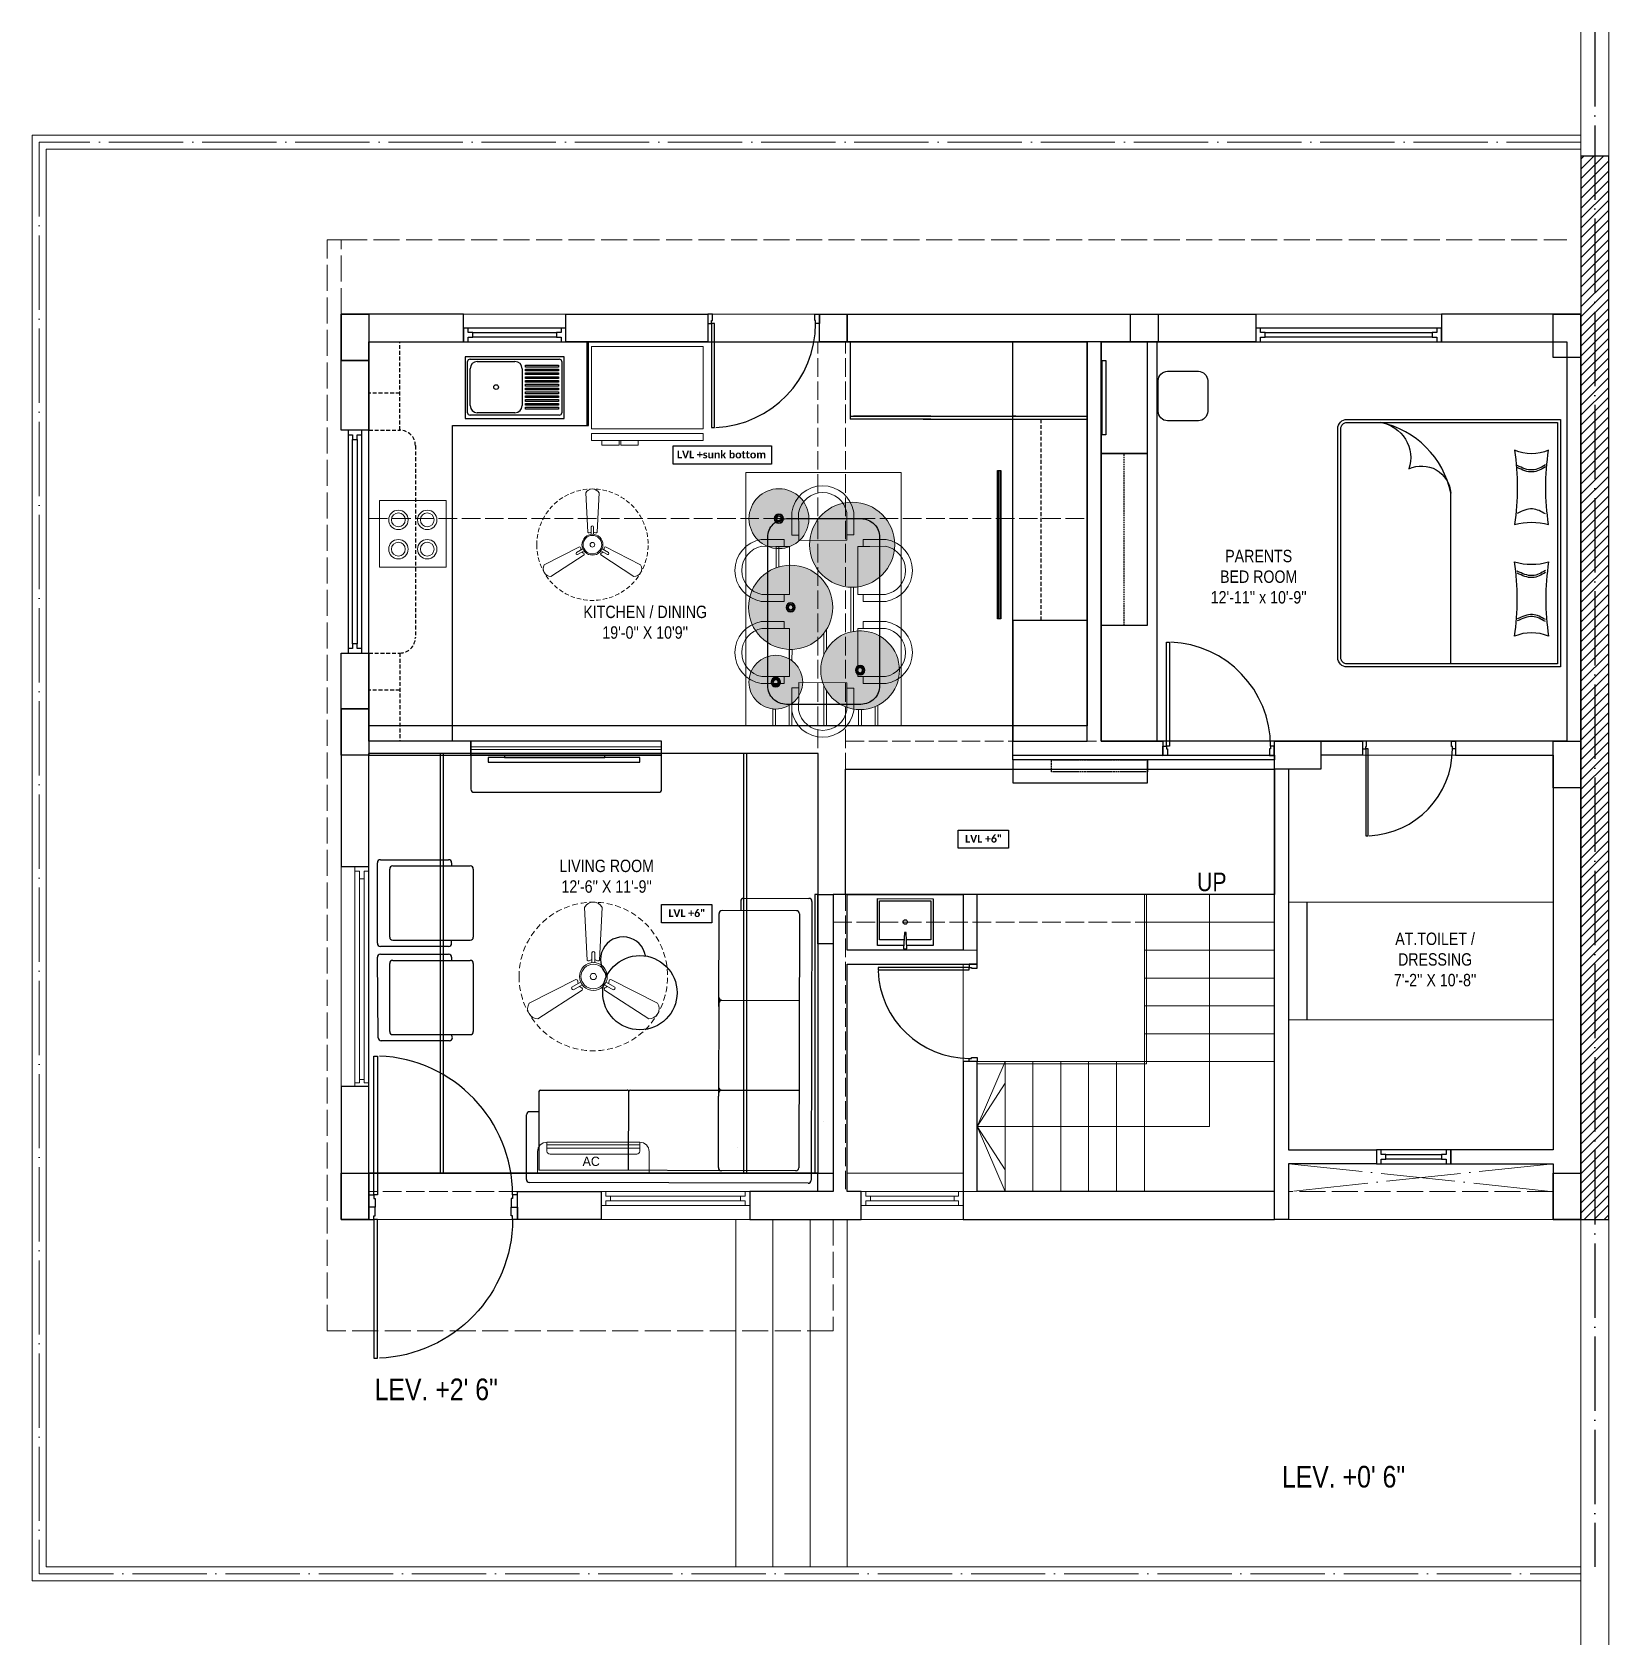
# Model space of a CAD drawing. Header units: millimetres. Extents: x 35877 to 3066687, y -650199 to -40525.
# Drawn here: x 145447 to 145956, y -180162 to -179641 of the extents above; entities that cross this region are included whole.
import ezdxf

# ---------------------------------------------------------------- set-up
doc = ezdxf.new("R2010")
doc.units = ezdxf.units.MM
doc.header["$MEASUREMENT"] = 0
for name, pattern in [('ACAD_ISO02W100', [15, 12, -3]), ('ACAD_ISO04W100', [30, 24, -3, 0, -3]), ('DASHED', [0.75, 0.5, -0.25]), ('DASHED2', [0.375, 0.25, -0.125]), ('HIDDEN', [0.375, 0.25, -0.125])]:
    doc.linetypes.add(name, pattern=pattern)
for name, color, linetype in [('AR DOOR', 40, 'Continuous'), ('AR ELE-5', 134, 'Continuous'), ('AR HATCH-7', 7, 'Continuous'), ('GROUND FLOOR  ( Text )', 251, 'Continuous'), ('Labels and Texts', 8, 'Continuous'), ('str coll', 6, 'Continuous')]:
    doc.layers.add(name, color=color, linetype=linetype)
for name, color, linetype, lineweight in [('CENTERLINE ( COLUMN ) ~ DIM', 7, 'Continuous', 9), ('COLUMN', 1, 'Continuous', 30), ('dim05', 1, 'Continuous', 13), ('Dimensions', 10, 'Continuous', 0), ('el', 7, 'Continuous', 20), ('Electrical', 84, 'Continuous', 30), ('FALSE CEILING', 6, 'Continuous', 30), ('FIRST FLOOR ( TEXT )', 7, 'Continuous', 9), ('FUR', 250, 'Continuous', 0), ('FURNITURE', 32, 'Continuous', 9), ('furniture dimensions', 1, 'DASHED', 0), ('GROUND FLOOR', 7, 'Continuous', 9), ('GROUND FLOOR  ( HATCH )', 251, 'Continuous', 9), ('GROUND FLOOR  ( PLINE )', 251, 'Continuous', 30), ('GROUND FLOOR ( DW_RAIL )', 7, 'Continuous', 9), ('GROUND FLOOR ( STAIR )', 251, 'Continuous', 9), ('Labelling', 1, 'Continuous', 25), ('NAME PLATE', 7, 'Continuous', 25), ('Text', 7, 'Continuous', 15), ('X_PLOT', 1, 'Continuous', 9), ('XX~SLAB ( BEAM )~ ( DIM )', 7, 'Continuous', 9)]:
    doc.layers.add(name, color=color, linetype=linetype, lineweight=lineweight)
doc.layers.add('XX~SLAB ( PLINE )', color=251, linetype='Continuous', plot=False)
doc.styles.add('century g', font='GOTHIC.TTF')
doc.styles.add("Cn_BT_0'-0", font='swissc.ttf')
doc.styles.add('KATHA', font='swissc.ttf')
doc.styles.add('TEXT', font='eurr____.ttf')

msp = doc.modelspace()

# ---------------------------------------------------------------- texts
at = {"layer": 'FIRST FLOOR ( TEXT )', "transparency": 33554687, "char_height": 4, "attachment_point": 5, "style": 'KATHA'}
for s, insert in [("PARENTS \\PBED ROOM\\P12'-11'' x 10'-9''", (145842.715, -179817.276, -0.005)), ("KITCHEN / DINING\\P19'-0'' X 10'9''", (145644.54, -179831.983, -0.005)), ("LIVING ROOM\\P12'-6'' X 11'-9''", (145632.091, -179914.043, -0.005)), ("AT.TOILET /\\PDRESSING\\P7'-2'' X 10'-8''", (145899.698, -179940.936, -0.005))]:
    msp.add_mtext(s, dxfattribs=dict(at, insert=insert))
at = {"layer": 'GROUND FLOOR  ( Text )', "transparency": 33554687, "insert": (145827.58, -179915.895, -0.005), "char_height": 6, "attachment_point": 5, "style": "Cn_BT_0'-0"}
msp.add_mtext('UP', dxfattribs=at)
at = {"layer": 'GROUND FLOOR  ( Text )', "color": 1, "transparency": 33554687, "char_height": 7, "attachment_point": 5, "style": "Cn_BT_0'-0"}
for s, insert in [('LEV. +2\' 6"', (145577.035, -180079.852, -0.005)), ('LEV. +0\' 6"', (145870.122, -180108.06, -0.005))]:
    msp.add_mtext(s, dxfattribs=dict(at, insert=insert))
at = {"layer": 'NAME PLATE', "color": 251, "true_color": 0x636466, "transparency": 33554687, "char_height": 2.5, "attachment_point": 5, "style": 'century g'}
for s, insert in [('{\\fCalibri|b1|i0|c0|p34;\\C256;\\c0;LVL +sunk bottom}', (145669.188, -179777.809)), ('{\\fCalibri|b1|i0|c0|p34;\\C256;\\c0;LVL +6"}', (145753.865, -179901.92)), ('{\\fCalibri|b1|i0|c0|p34;\\C256;\\c0;LVL +6"}', (145658.004, -179925.98))]:
    msp.add_mtext_dynamic_manual_height_columns(s, width=51.71911, gutter_width=1, heights=[0], dxfattribs=dict(at, insert=insert))

# ---------------------------------------------------------------- blocks, each defined once
blk = doc.blocks.new('*U116')
for points in [[(-40, 0), (0, 0), (0, 30), (10, 30), (10, 100), (-40, 100)], [(0, 0), (0, -1120), (30, -1120), (30, 0)], [(1160, 0), (1120, 0), (1120, 30), (1110, 30), (1110, 100), (1160, 100)]]:
    blk.add_lwpolyline(points, close=True)
at = {"layer": 'AR ELE-5', "linetype": 'ByBlock', "ltscale": 15}
blk.add_arc((-2, 1), 1122, 272.373, 359.9653, dxfattribs=at)
blk = doc.blocks.new('*U18')
for points in [[(0, 0), (0, 1120), (-30, 1120), (-30, 0)], [(40, 0), (0, 0), (0, -30), (-10, -30), (-10, -100), (40, -100)], [(-1160, 0), (-1120, 0), (-1120, -30), (-1110, -30), (-1110, -100), (-1160, -100)]]:
    blk.add_lwpolyline(points, close=True)
at = {"layer": 'AR ELE-5', "linetype": 'ByBlock', "ltscale": 15}
blk.add_arc((2, -1), 1122, 92.373, 179.9653, dxfattribs=at)
blk = doc.blocks.new('*U20')
for points in [[(0, 0), (0, 1120), (30, 1120), (30, 0)], [(-40, 0), (0, 0), (0, -30), (10, -30), (10, -100), (-40, -100)], [(1160, 0), (1120, 0), (1120, -30), (1110, -30), (1110, -100), (1160, -100)]]:
    blk.add_lwpolyline(points, close=True)
at = {"layer": 'AR ELE-5', "linetype": 'ByBlock', "ltscale": 15}
blk.add_arc((-2, -1), 1122, 0.0347, 87.627, dxfattribs=at)
blk = doc.blocks.new('*U25')
for points in [[(-40, 0), (0, 0), (0, 30), (10, 30), (10, 100), (-40, 100)], [(0, 0), (0, -1120), (30, -1120), (30, 0)], [(1160, 0), (1120, 0), (1120, 30), (1110, 30), (1110, 100), (1160, 100)]]:
    blk.add_lwpolyline(points, close=True)
at = {"layer": 'AR ELE-5', "linetype": 'ByBlock', "ltscale": 15}
blk.add_arc((-2, 1), 1122, 272.373, 359.9653, dxfattribs=at)
blk = doc.blocks.new('sf sfs')
at = {"layer": 'FURNITURE', "color": 9, "true_color": 0xc7c8ca, "transparency": 33554687}
blk.add_line((3348685.97, -514612.12), (3348664.42, -514612.12), dxfattribs=at)
blk.add_lwpolyline([(3348664.42, -514612.12), (3348664.42, -514590.57), (3348685.97, -514590.57), (3348685.97, -514612.12)], dxfattribs=at)
for centre, radius in [((3348670.49, -514596.83), 3.14), ((3348670.49, -514596.83), 2.24), ((3348679.82, -514596.83), 3.14), ((3348679.82, -514596.83), 2.24), ((3348670.49, -514606.3), 3.14), ((3348679.82, -514606.3), 3.14), ((3348670.49, -514606.3), 2.24), ((3348679.82, -514606.3), 2.24)]:
    blk.add_circle(centre, radius, dxfattribs=at)
blk = doc.blocks.new('SED S')
at = {"layer": 'FURNITURE', "color": 9, "true_color": 0xc7c8ca, "transparency": 33554687, "elevation": -0.07, "flags": 128}
for points in [[(3340639.61, -514630.85), (3340639.61, -514629.27), (3340645.24, -514629.27), (3340645.24, -514630.85)], [(3340645.71, -514630.85), (3340645.71, -514629.27), (3340651.34, -514629.27), (3340651.34, -514630.85)]]:
    blk.add_lwpolyline(points, dxfattribs=at)
at = {"layer": 'FURNITURE', "color": 9, "true_color": 0xc7c8ca, "transparency": 33554687, "elevation": -0.07}
for points in [[(3340618.66, -514630.85), (3340618.66, -514633.06), (3340654.66, -514633.06), (3340654.66, -514630.85)], [(3340618.66, -514634.61), (3340618.66, -514661.17), (3340654.66, -514661.17), (3340654.66, -514634.61)]]:
    blk.add_lwpolyline(points, close=True, dxfattribs=at)
blk = doc.blocks.new('SD DSD')
at = {"layer": 'FURNITURE', "color": 9, "true_color": 0xc7c8ca, "transparency": 33554687}
for p, q in [((3348486.7, -514623.32), (3348486.68, -514619.42)), ((3348486.7, -514623.32), (3348502.25, -514623.25)), ((3348502.23, -514619.34), (3348502.25, -514623.25)), ((3348483.69, -514625.26), (3348479.79, -514625.25)), ((3348483.69, -514625.26), (3348483.66, -514640.81)), ((3348505.76, -514625.26), (3348509.66, -514625.25)), ((3348505.76, -514625.26), (3348505.79, -514640.81)), ((3348479.75, -514640.8), (3348483.66, -514640.81)), ((3348509.7, -514640.8), (3348505.79, -514640.81)), ((3348479.75, -514651.77), (3348483.66, -514651.76)), ((3348483.69, -514667.31), (3348483.66, -514651.76)), ((3348505.76, -514667.31), (3348505.79, -514651.76)), ((3348509.7, -514651.77), (3348505.79, -514651.76)), ((3348483.69, -514667.31), (3348479.79, -514667.32)), ((3348486.7, -514669.25), (3348486.68, -514673.16)), ((3348486.7, -514669.25), (3348502.25, -514669.32)), ((3348502.23, -514673.23), (3348502.25, -514669.32)), ((3348505.76, -514667.31), (3348509.66, -514667.32))]:
    blk.add_line(p, q, dxfattribs=at)
at = {"layer": 'FURNITURE', "color": 9, "true_color": 0xc7c8ca, "transparency": 33554687, "flags": 128}
for points in [[(3348502.23, -514621.56), (3348504.46, -514621.55), (3348504.42, -514614.17, 0.853613), (3348484.42, -514614.22), (3348484.46, -514621.65), (3348486.68, -514621.64)], [(3348502.22, -514619.34), (3348502.23, -514621.56), (3348502.2, -514614.36, 0.835758), (3348486.65, -514614.39), (3348486.67, -514619.42), (3348486.68, -514621.64)], [(3348481.97, -514640.8), (3348481.97, -514643.02), (3348474.58, -514643.01, -0.853613), (3348474.58, -514623.01), (3348482.01, -514623.02), (3348482.01, -514625.25)], [(3348507.48, -514640.8), (3348507.48, -514643.02), (3348514.87, -514643.01, 0.853613), (3348514.87, -514623.01), (3348507.44, -514623.02), (3348507.44, -514625.25)], [(3348479.75, -514640.79), (3348481.97, -514640.8), (3348474.77, -514640.78, -0.835758), (3348474.76, -514625.23), (3348479.79, -514625.24), (3348482.01, -514625.25)], [(3348509.7, -514640.79), (3348507.48, -514640.8), (3348514.68, -514640.78, 0.835758), (3348514.69, -514625.23), (3348509.66, -514625.24), (3348507.44, -514625.25)], [(3348481.97, -514651.77), (3348481.97, -514649.55), (3348474.58, -514649.57, 0.853613), (3348474.58, -514669.57), (3348482.01, -514669.55), (3348482.01, -514667.32)], [(3348507.48, -514651.77), (3348507.48, -514649.55), (3348514.87, -514649.57, -0.853613), (3348514.87, -514669.57), (3348507.44, -514669.55), (3348507.44, -514667.32)], [(3348479.75, -514651.78), (3348481.97, -514651.77), (3348474.77, -514651.79, 0.835758), (3348474.76, -514667.34), (3348479.79, -514667.33), (3348482.01, -514667.33)], [(3348509.7, -514651.78), (3348507.48, -514651.77), (3348514.68, -514651.79, -0.835758), (3348514.69, -514667.34), (3348509.66, -514667.33), (3348507.44, -514667.33)], [(3348502.23, -514671.01), (3348504.46, -514671.02), (3348504.42, -514678.4, -0.853613), (3348484.42, -514678.36), (3348484.46, -514670.92), (3348486.68, -514670.93)], [(3348502.22, -514673.23), (3348502.23, -514671.01), (3348502.2, -514678.21, -0.835758), (3348486.65, -514678.18), (3348486.67, -514673.16), (3348486.68, -514670.93)]]:
    blk.add_lwpolyline(points, format="xyb", dxfattribs=at)
at = {"layer": 'FURNITURE', "color": 9, "lineweight": 30, "true_color": 0xc7c8ca, "transparency": 33554687}
blk.add_lwpolyline([(3348506.78, -514676.29), (3348482.68, -514676.29, -0.414214), (3348476.68, -514670.29), (3348476.68, -514622.29, -0.414214), (3348482.68, -514616.29), (3348506.78, -514616.29, -0.414214), (3348512.78, -514622.29), (3348512.78, -514670.29, -0.414214)], format="xyb", close=True, dxfattribs=at)
blk = doc.blocks.new('fan')
at = {"layer": 'Electrical', "lineweight": 15, "ltscale": 20}
for p, q in [((3300835.29, -509900.78), (3300836.47, -509923.43)), ((3300841.81, -509923.43), (3300842.99, -509900.78)), ((3300838.47, -509924.57), (3300838.47, -509920.25)), ((3300839.81, -509920.28), (3300839.81, -509924.57)), ((3300831.66, -509931.77), (3300811.45, -509942.07)), ((3300866.83, -509942.07), (3300846.62, -509931.77)), ((3300815.3, -509948.74), (3300834.33, -509936.39)), ((3300829.93, -509935.08), (3300833.64, -509932.93)), ((3300834.31, -509934.09), (3300830.57, -509936.25)), ((3300843.95, -509936.39), (3300862.98, -509948.74)), ((3300847.68, -509936.23), (3300843.97, -509934.09)), ((3300844.64, -509932.93), (3300848.38, -509935.09))]:
    blk.add_line(p, q, dxfattribs=at)
at = {"layer": 'Electrical', "linetype": 'DASHED', "lineweight": 15, "ltscale": 5}
blk.add_circle((3300839.14, -509930.53), 32, dxfattribs=at)
at = {"layer": 'Electrical', "lineweight": 15, "ltscale": 20}
for centre, major_axis, start_param, end_param in [((3300839.14, -509902.94), (3.12, 3.12), -0.272136, 1.842967), ((3300839.14, -509930.53), (4.24, -4.24), 3.14161, 9.424795), ((3300839.14, -509930.53), (3.77, -3.77), 1.749190548672175e-05, 6.283202799085073), ((3300837.1, -509923.08), (0.51, 0.51), 2.863014, 4.257784), ((3300839.14, -509926.42), (2.27, -2.27), 2.565057, 2.951308), ((3300839.13, -509920.5), (0.501, 0.501), -0.465536, 1.983618), ((3300839.14, -509926.42), (2.27, 2.27), 0.19032, 0.57657), ((3300841.18, -509923.08), (0.51, -0.51), 5.167028, 6.561799), ((3300831.67, -509932.49), (0.51, -0.51), 0.978238, 2.373008), ((3300835.59, -509932.58), (2.27, -2.27), 3.855511, 4.241762), ((3300839.14, -509930.53), (0.943, 0.943), 1.570814, 7.853999), ((3300842.69, -509932.58), (2.27, 2.27), 5.183051, 5.569301), ((3300846.61, -509932.49), (0.51, -0.51), 2.339416, 3.734186), ((3300830.46, -509935.55), (0.501, -0.501), 3.199655, 5.648809), ((3300835.59, -509932.58), (2.27, -2.27), 4.659452, 5.045703), ((3300833.71, -509936.02), (0.51, 0.51), -1.325776, 0.068994), ((3300844.57, -509936.02), (0.51, -0.51), 3.072633, 4.467404), ((3300842.69, -509932.58), (2.27, 2.27), 4.37911, 4.765361), ((3300847.83, -509935.54), (0.501, 0.501), 3.723254, 6.172408), ((3300815.25, -509944.32), (3.12, -3.12), 3.393055, 5.508159), ((3300863.03, -509944.32), (3.12, -3.12), 5.48745, 7.602554)]:
    blk.add_ellipse(centre, major_axis=major_axis, ratio=1, start_param=start_param, end_param=end_param, dxfattribs=at)
blk = doc.blocks.new('ac paln')
at = {"layer": 'Electrical', "lineweight": 15}
for p, q in [((389238.69, -37646.36), (389238.69, -37610.34)), ((389238.69, -37610.34), (389245.67, -37610.34)), ((389244.81, -37642.35), (389244.81, -37614.35)), ((389245.81, -37613.35), (389248.68, -37613.35)), ((389246.82, -37643.35), (389246.82, -37613.35)), ((389247.82, -37643.35), (389247.82, -37613.35)), ((389248.68, -37613.35), (389248.68, -37643.35)), ((389248.68, -37643.35), (389248.68, -37613.35)), ((389245.67, -37646.36), (389238.69, -37646.36)), ((389245.81, -37643.35), (389248.68, -37643.35)), ((389248.68, -37643.35), (389248.68, -37643.35))]:
    blk.add_line(p, q, dxfattribs=at)
for centre, start, end in [((389245.67, -37613.35), 0, 90), ((389245.67, -37643.35), 270, 0)]:
    blk.add_arc(centre, 3.01, start, end, dxfattribs=at)
at = {"layer": 'Electrical', "lineweight": 15, "extrusion": (0, 0, -1)}
for centre, start_param, end_param in [((389245.81, -37614.35), -0.785398, 0.785398), ((389245.81, -37642.35), 3.926991, 5.497787)]:
    blk.add_ellipse(centre, major_axis=(-0.71, 0.71), ratio=1, start_param=start_param, end_param=end_param, dxfattribs=at)
at = {"layer": 'Text', "style": 'TEXT'}
blk.add_text('AC', height=3, rotation=270, dxfattribs=at).set_placement((389241.02, -37624.87))
blk = doc.blocks.new('aa wa')
at = {"layer": 'Electrical', "color": 18, "ltscale": 8, "true_color": 0x000000}
for radius in [1.5, 1.3, 0.904, 0.804]:
    blk.add_circle((-124.87, -99.9), radius, dxfattribs=at)

# ---------------------------------------------------------------- hatches: boundary and pattern name
at = {"layer": 'AR HATCH-7', "lineweight": 0, "true_color": 0x000000, "transparency": 33554656}
h = msp.add_hatch(color=18, dxfattribs=at)
h.dxf.hatch_style = 1
h.set_gradient(color1=(255, 255, 255), color2=(192, 192, 192), name='INVSPHERICAL')
edge = h.paths.add_edge_path()
edge.add_arc((145687.741, -179798.513), 9.674, 0, 360)
h = msp.add_hatch(color=18, dxfattribs=at)
h.dxf.hatch_style = 1
h.set_gradient(color1=(255, 255, 255), color2=(192, 192, 192), name='INVSPHERICAL')
edge = h.paths.add_edge_path()
edge.add_arc((145711.393, -179806.92), 13.747, 0, 360)
h = msp.add_hatch(color=18, dxfattribs=at)
h.dxf.hatch_style = 1
h.set_gradient(color1=(255, 255, 255), color2=(192, 192, 192), name='INVSPHERICAL')
edge = h.paths.add_edge_path()
edge.add_arc((145691.535, -179827.159), 13.621, 0, 360)
h = msp.add_hatch(color=18, dxfattribs=at)
h.dxf.hatch_style = 1
h.set_gradient(color1=(255, 255, 255), color2=(192, 192, 192), name='INVSPHERICAL')
h.paths.add_polyline_path([(145726.669, -179847.478, 1), (145701.237, -179847.478, 1)])
h = msp.add_hatch(color=18, dxfattribs=at)
h.dxf.hatch_style = 1
h.set_gradient(color1=(255, 255, 255), color2=(192, 192, 192), name='INVSPHERICAL')
edge = h.paths.add_edge_path()
edge.add_arc((145686.723, -179851.332), 8.704, 0, 360)
at = {"layer": 'GROUND FLOOR  ( HATCH )', "transparency": 33554687}
h = msp.add_hatch(dxfattribs=at)
h.set_pattern_fill('ANSI31', color=6, scale=18, style=0)
h.set_pattern_definition([(45, (29415.1054, -17405.746), (-1.590990258, 1.590990258), [])])
h.paths.add_polyline_path([(145955.791, -179681.42), (145946.791, -179681.42), (145946.791, -180024.92), (145955.791, -180024.92)])

# ---------------------------------------------------------------- linework, layer by layer
at = {"color": 9, "lineweight": 30, "true_color": 0xc7c8ca, "transparency": 33554687, "elevation": -0.005}
for points in [[(145792.158, -179747.421), (145793.334, -179747.421), (145793.334, -179771.429), (145792.158, -179771.429)], [(145642.791, -179877.133), (145642.791, -179875.686), (145593.791, -179875.686), (145593.791, -179877.133)], [(145642.791, -179877.133), (145642.791, -179875.686), (145593.791, -179875.686), (145593.791, -179877.133)], [(145631.51, -179875.686), (145631.51, -179874.92), (145599.073, -179874.92), (145599.073, -179875.686)], [(145631.51, -179875.686), (145631.51, -179874.92), (145599.073, -179874.92), (145599.073, -179875.686)]]:
    msp.add_lwpolyline(points, close=True, dxfattribs=at)
at = {"layer": 'CENTERLINE ( COLUMN ) ~ DIM', "transparency": 33554687}
for p, q in [((145546.291, -179747.42, -0.005), (145555.291, -179747.42, -0.005)), ((145546.291, -179769.92, -0.005), (145555.291, -179769.92, -0.005)), ((145546.291, -179841.92, -0.005), (145555.291, -179841.92, -0.005))]:
    msp.add_line(p, q, dxfattribs=at)
at = {"layer": 'COLUMN', "transparency": 33554687, "elevation": -0.005}
for points in [[(145546.291, -179732.42), (145555.291, -179732.42), (145555.291, -179747.42), (145546.291, -179747.42)], [(145700.791, -179732.42), (145709.791, -179732.42), (145709.791, -179741.42), (145700.791, -179741.42)], [(145801.291, -179732.42), (145810.291, -179732.42), (145810.291, -179741.42), (145801.291, -179741.42)], [(145937.796, -179732.42), (145946.791, -179732.42), (145946.791, -179746.42), (145937.796, -179746.42)], [(145546.291, -179859.92), (145555.291, -179859.92), (145555.291, -179874.92), (145546.291, -179874.92)], [(145862.791, -179870.42), (145862.791, -179879.42), (145847.791, -179879.42), (145847.791, -179870.42)], [(145937.791, -179870.42), (145946.791, -179870.42), (145946.791, -179885.42), (145937.791, -179885.42)], [(145546.291, -180009.92), (145555.291, -180009.92), (145555.291, -180024.92), (145546.291, -180024.92)], [(145937.791, -180009.92), (145946.791, -180009.92), (145946.791, -180024.92), (145937.791, -180024.92)]]:
    msp.add_lwpolyline(points, close=True, dxfattribs=at)
at = {"layer": 'Electrical', "color": 152, "lineweight": 30, "true_color": 0x2776bb, "transparency": 33554687, "elevation": -0.003}
for points in [[(145758.318, -179830.9), (145758.318, -179782.922), (145759.378, -179782.922), (145759.378, -179830.9)], [(145759.189, -179783.023), (145758.504, -179783.023), (145758.504, -179830.818), (145759.189, -179830.818)], [(145759.171, -179783.041), (145758.522, -179783.041), (145758.522, -179830.799), (145759.171, -179830.799)]]:
    msp.add_lwpolyline(points, close=True, dxfattribs=at)
at = {"layer": 'FALSE CEILING', "lineweight": 5, "transparency": 33554687}
msp.add_line((145714.415, -179834.762), (145713.537, -179834.762), dxfattribs=at)
for points in [[(145677.064, -179865.42), (145727.199, -179865.42), (145727.199, -179783.594), (145677.064, -179783.594)], [(145713.48, -179860.194), (145714.358, -179860.194), (145714.358, -179865.42), (145713.48, -179865.42)]]:
    msp.add_lwpolyline(points, close=True, dxfattribs=at)
for points, elevation in [([(145686.81, -179814.383), (145686.809, -179807.463), (145687.687, -179807.463), (145687.688, -179814.092)], -0.005), ([(145710.956, -179835.12), (145710.954, -179820.668), (145711.832, -179820.668), (145711.834, -179834.94)], -0.005), ([(145702.271, -179842.454), (145702.271, -179835.541)], -0.003), ([(145703.149, -179834.275), (145703.149, -179840.771)], -0.003), ([(145691.059, -179843.785), (145691.096, -179840.78), (145691.974, -179840.78), (145691.937, -179844.363)], -0.005), ([(145703.149, -179854.185), (145703.149, -179865.421), (145702.271, -179865.421), (145702.271, -179852.502)], -0.003), ([(145691.062, -179865.42), (145691.061, -179858.497)], -0.005), ([(145691.939, -179858.301), (145691.94, -179865.42)], -0.005)]:
    msp.add_lwpolyline(points, dxfattribs=dict(at, elevation=elevation))
at = {"layer": 'FALSE CEILING', "lineweight": 5, "transparency": 33554687, "elevation": -0.005}
msp.add_lwpolyline([(145685.759, -179860.021), (145686.637, -179860.021), (145686.637, -179865.42), (145685.759, -179865.42)], close=True, dxfattribs=at)
at = {"layer": 'FALSE CEILING', "lineweight": 5, "transparency": 33554687}
for points in [[(145718.783, -179865.42), (145718.782, -179859.241)], [(145719.66, -179858.841), (145719.661, -179865.42)]]:
    msp.add_lwpolyline(points, dxfattribs=at)
for centre, radius in [((145687.741, -179798.513), 9.674), ((145711.393, -179806.92, -0.005), 13.747), ((145691.535, -179827.159, -0.005), 13.621), ((145713.953, -179847.478), 12.716), ((145686.723, -179851.332), 8.704)]:
    msp.add_circle(centre, radius, dxfattribs=at)
at = {"layer": 'FUR', "transparency": 33554687}
msp.add_line((145702.16, -179993.232, -0.005), (145702.16, -179993.232, -0.005), dxfattribs=at)
msp.add_line((145702.16, -179993.232, -0.005), (145702.16, -179993.232, -0.005), dxfattribs=at)
at = {"layer": 'FUR', "color": 9, "lineweight": 30, "true_color": 0xc7c8ca, "transparency": 33554687}
msp.add_line((145674.196, -180001.779, -0.005), (145674.196, -180001.779, -0.005), dxfattribs=at)
at = {"layer": 'FURNITURE', "color": 9, "linetype": 'HIDDEN', "lineweight": 30, "ltscale": 5, "true_color": 0xc7c8ca, "transparency": 33554687}
for p, q in [((145565.291, -179769.92, -0.005), (145565.291, -179741.42, -0.005)), ((145772.291, -179766.42, -0.005), (145772.291, -179831.419, -0.005)), ((145555.291, -179769.92, -0.005), (145565.291, -179769.92, -0.005)), ((145570.291, -179774.92, -0.005), (145570.291, -179836.92, -0.005)), ((145555.291, -179841.92, -0.005), (145565.291, -179841.92, -0.005)), ((145565.291, -179841.92, -0.005), (145565.291, -179870.42, -0.005))]:
    msp.add_line(p, q, dxfattribs=at)
at = {"layer": 'FURNITURE', "color": 9, "lineweight": 30, "ltscale": 0.4, "true_color": 0xc7c8ca, "transparency": 33554687}
for p, q in [((145626.272, -179768.42, -0.005), (145626.272, -179741.42, -0.005)), ((145582.291, -179870.42, -0.005), (145582.291, -179768.42, -0.005)), ((145582.291, -179768.42, -0.005), (145626.272, -179768.42, -0.005))]:
    msp.add_line(p, q, dxfattribs=at)
at = {"layer": 'FURNITURE', "color": 9, "lineweight": 30, "true_color": 0xc7c8ca, "transparency": 33554687}
for p, q in [((145710.791, -179741.42, -0.005), (145710.791, -179766.42, -0.005)), ((145763.291, -179766.42, -0.005), (145763.291, -179741.42, -0.005)), ((145587.177, -179764.294, -0.006), (145587.177, -179747.753, -0.006)), ((145587.951, -179746.979, -0.006), (145616.799, -179746.979, -0.006)), ((145590.309, -179747.753, -0.006), (145602.475, -179747.753, -0.006)), ((145617.574, -179747.753, -0.006), (145617.574, -179764.294, -0.006)), ((145587.985, -179761.971, -0.006), (145587.985, -179750.077, -0.006)), ((145604.799, -179750.077, -0.006), (145604.799, -179761.971, -0.006)), ((145616.799, -179765.069, -0.006), (145587.951, -179765.069, -0.006)), ((145602.475, -179764.294, -0.006), (145590.309, -179764.294, -0.006)), ((145710.791, -179765.42, -0.005), (145787.291, -179765.42, -0.005)), ((145736.792, -179766.421, -0.005), (145710.791, -179766.42, -0.005)), ((145736.789, -179765.42, -0.005), (145711.789, -179765.42, -0.005)), ((145734.292, -179766.42, -0.005), (145787.291, -179766.42, -0.005)), ((145763.291, -179765.42, -0.005), (145787.291, -179765.42, -0.005)), ((145764.291, -179765.42, -0.005), (145763.291, -179765.42, -0.005)), ((145763.291, -179870.42, -0.005), (145763.291, -179766.42, -0.005)), ((145904.766, -179845.429, -0.005), (145904.766, -179790.236, -0.005)), ((145763.291, -179876.42, -0.005), (145763.291, -179883.853, -0.005)), ((145806.791, -179883.853, -0.005), (145806.791, -179876.42, -0.005)), ((145763.291, -179883.853, -0.005), (145806.791, -179883.853, -0.005)), ((145559.019, -179908.701, -0.005), (145581.019, -179908.701, -0.005)), ((145558.019, -179935.701, -0.005), (145558.019, -179909.701, -0.005)), ((145562.019, -179933.701, -0.005), (145562.019, -179911.701, -0.005)), ((145563.019, -179910.701, -0.005), (145588.019, -179910.701, -0.005)), ((145582.019, -179909.701, -0.005), (145582.019, -179910.701, -0.005)), ((145589.019, -179911.701, -0.005), (145589.019, -179933.701, -0.005)), ((145675.391, -179922.127, -0.005), (145675.383, -179925.127, -0.005)), ((145676.393, -179921.13, -0.005), (145697.393, -179921.184, -0.005)), ((145698.391, -179922.187, -0.005), (145698.156, -180012.232, -0.005)), ((145700.291, -179919.92, -0.005), (145699.291, -179919.92, -0.005)), ((145699.291, -179919.92, -0.005), (145699.291, -180009.921, -0.005)), ((145668.324, -179956.106, -0.005), (145668.394, -179926.107, -0.005)), ((145693.378, -179925.179, -0.005), (145669.396, -179925.109, -0.005)), ((145694.38, -179926.176, -0.005), (145694.166, -180008.221, -0.005)), ((145563.019, -179934.701, -0.005), (145566.019, -179934.701, -0.005)), ((145566.019, -179934.701, -0.005), (145588.019, -179934.701, -0.005)), ((145582.019, -179935.701, -0.005), (145582.019, -179934.701, -0.005)), ((145558.283, -179966.219, -0.005), (145558.019, -179940.201, -0.005)), ((145581.019, -179936.701, -0.005), (145559.019, -179936.701, -0.005)), ((145559.019, -179939.201, -0.005), (145581.019, -179939.201, -0.005)), ((145582.019, -179940.201, -0.005), (145582.019, -179941.201, -0.005)), ((145562.019, -179964.201, -0.005), (145562.019, -179942.201, -0.005)), ((145563.019, -179941.201, -0.005), (145588.019, -179941.201, -0.005)), ((145589.019, -179942.201, -0.005), (145589.019, -179964.201, -0.005)), ((145668.319, -179955.114, -0.005), (145668.249, -179985.095, -0.005)), ((145669.321, -179954.117, -0.005), (145694.308, -179954.184, -0.005)), ((145563.019, -179965.201, -0.005), (145566.019, -179965.201, -0.005)), ((145566.019, -179965.201, -0.005), (145588.019, -179965.201, -0.005)), ((145582.283, -179966.219, -0.005), (145582.019, -179965.201, -0.005)), ((145581.283, -179967.219, -0.005), (145559.283, -179967.219, -0.005)), ((145610.232, -179983.594, -0.005), (145610.232, -180008.997, -0.005)), ((145610.733, -179983.096, -0.005), (145638.801, -179983.116, -0.005)), ((145639.189, -180009.074, -0.005), (145639.258, -179983.61, -0.005)), ((145639.757, -179983.116, -0.005), (145694.227, -179983.155, -0.005)), ((145668.179, -180008.152, -0.005), (145668.249, -179985.095, -0.005)), ((145606.156, -180011.986, -0.005), (145606.21, -179991.092, -0.005)), ((145610.212, -179990.102, -0.005), (145607.212, -179990.094, -0.005)), ((145555.294, -180015.92, -0.005), (145555.291, -180009.938, -0.005)), ((145555.291, -180009.959, -0.005), (145700.291, -180009.959, -0.005)), ((145697.153, -180013.229, -0.005), (145607.153, -180012.989, -0.005)), ((145693.163, -180009.219, -0.005), (145610.232, -180008.997, -0.005))]:
    msp.add_line(p, q, dxfattribs=at)
at = {"layer": 'FURNITURE', "color": 9, "linetype": 'DASHED', "lineweight": 30, "true_color": 0xc7c8ca, "transparency": 33554687}
msp.add_line((145799.262, -179833.008, -0.005), (145799.262, -179777.447, -0.005), dxfattribs=at)
at = {"layer": 'FURNITURE', "color": 9, "lineweight": 30, "true_color": 0xc7c8ca, "transparency": 33554687}
for points, elevation in [([(145791.791, -179741.42), (145806.732, -179741.42), (145806.732, -179777.447), (145791.791, -179777.447)], -0.005), ([(145586.392, -179766.204), (145618.392, -179766.204), (145618.392, -179746.204), (145586.392, -179746.204)], -0.006), ([(145605.822, -179748.933), (145616.551, -179748.933), (145616.551, -179749.52), (145605.822, -179749.52)], -0.006), ([(145605.822, -179750.169), (145616.551, -179750.169), (145616.551, -179750.756), (145605.822, -179750.756)], -0.006), ([(145605.822, -179751.405), (145616.551, -179751.405), (145616.551, -179751.992), (145605.822, -179751.992)], -0.006), ([(145605.822, -179752.641), (145616.551, -179752.641), (145616.551, -179753.228), (145605.822, -179753.228)], -0.006), ([(145605.822, -179753.877), (145616.551, -179753.877), (145616.551, -179754.464), (145605.822, -179754.464)], -0.006), ([(145605.822, -179755.112), (145616.551, -179755.112), (145616.551, -179755.699), (145605.822, -179755.699)], -0.006), ([(145605.822, -179756.348), (145616.551, -179756.348), (145616.551, -179756.935), (145605.822, -179756.935)], -0.006), ([(145605.822, -179757.584), (145616.551, -179757.584), (145616.551, -179758.171), (145605.822, -179758.171)], -0.006), ([(145605.822, -179758.82), (145616.551, -179758.82), (145616.551, -179759.407), (145605.822, -179759.407)], -0.006), ([(145605.822, -179760.056), (145616.551, -179760.056), (145616.551, -179760.643), (145605.822, -179760.643)], -0.006), ([(145605.822, -179761.292), (145616.551, -179761.292), (145616.551, -179761.879), (145605.822, -179761.879)], -0.006), ([(145605.822, -179762.527), (145616.551, -179762.527), (145616.551, -179763.114), (145605.822, -179763.114)], -0.006), ([(145791.791, -179777.447), (145806.732, -179777.447), (145806.732, -179833.008), (145791.791, -179833.008)], -0.005), ([(145763.291, -179870.42), (145787.291, -179870.42), (145787.291, -179831.419), (145763.291, -179831.419)], -0.005), ([(145649.835, -179870.42), (145588.235, -179870.42), (145588.235, -179874.92), (145649.835, -179874.92)], -0.005), ([(145763.291, -179874.92), (145847.791, -179874.92), (145847.791, -179876.42), (145763.291, -179876.42)], -0.005), ([(145728.821, -179932.164), (145728.249, -179932.163), (145727.992, -179937.46), (145729.072, -179937.461)], -0.005)]:
    msp.add_lwpolyline(points, close=True, dxfattribs=dict(at, elevation=elevation))
for points, elevation in [([(145813.268, -179750.911), (145823.236, -179750.911, -0.4142136), (145826.236, -179753.911), (145826.236, -179763.867, -0.4142136), (145823.236, -179766.867), (145813.268, -179766.867, -0.4142136), (145810.268, -179763.867), (145810.268, -179753.911, -0.4142136)], -0.005), ([(145868.262, -179843.429), (145868.262, -179769.429, -0.4142136), (145871.262, -179766.429), (145940.192, -179766.429), (145940.192, -179846.429), (145871.262, -179846.429, -0.4142136)], -0.005), ([(145869.262, -179843.429), (145869.262, -179769.429, -0.4142136), (145871.262, -179767.429), (145939.192, -179767.429), (145939.192, -179845.429), (145871.262, -179845.429, -0.4142136)], -0.005), ([(145891.244, -179782.44, -0.5279651), (145904.766, -179790.236, 0.2964894), (145882.123, -179767.429, -0.4593765), (145891.244, -179782.44)], -0.005), ([(145925.372, -179800.42, -0.1371628), (145936.372, -179800.42, -0.0757258), (145936.372, -179776.42, -0.203137), (145925.372, -179776.42, -0.0741156)], -0.011), ([(145925.372, -179812.501, 0.1371628), (145936.372, -179812.501, 0.0757258), (145936.372, -179836.501, 0.203137), (145925.372, -179836.501, 0.0741156)], -0.011), ([(145649.835, -179885.92), (145649.835, -179874.92), (145588.235, -179874.92), (145588.235, -179885.92, 0.4142136), (145589.235, -179886.92), (145648.835, -179886.92, 0.4142136)], -0.005)]:
    msp.add_lwpolyline(points, format="xyb", close=True, dxfattribs=dict(at, elevation=elevation))
at = {"layer": 'FURNITURE', "color": 9, "linetype": 'HIDDEN', "lineweight": 30, "ltscale": 5, "true_color": 0xc7c8ca, "transparency": 33554687, "elevation": -0.005}
for points in [[(145555.291, -179769.92), (145565.291, -179769.92), (145565.291, -179757.926), (145555.291, -179757.926)], [(145555.291, -179841.92), (145565.291, -179841.92), (145565.291, -179853.915), (145555.291, -179853.915)]]:
    msp.add_lwpolyline(points, close=True, dxfattribs=at)
at = {"layer": 'FURNITURE', "color": 18, "lineweight": 0, "true_color": 0x000000, "transparency": 33554687, "elevation": 0.019}
msp.add_lwpolyline([(145588.229, -179872.249), (145649.835, -179872.249), (145649.835, -179873.1), (145588.229, -179873.1)], close=True, dxfattribs=at)
at = {"layer": 'FURNITURE', "color": 9, "linetype": 'DASHED2', "lineweight": 30, "true_color": 0xc7c8ca, "transparency": 33554687, "elevation": -0.005}
msp.add_lwpolyline([(145775.791, -179876.42), (145806.791, -179876.42), (145806.791, -179880.337), (145775.791, -179880.337)], close=True, dxfattribs=at)
at = {"layer": 'FURNITURE', "color": 9, "lineweight": 30, "true_color": 0xc7c8ca, "transparency": 33554687, "elevation": -0.005}
for points in [[(145728.044, -179936.38), (145719.533, -179936.366), (145719.542, -179921.272), (145737.542, -179921.292), (145737.533, -179936.386), (145729.021, -179936.381)], [(145728.132, -179934.58), (145720.254, -179934.566), (145720.262, -179921.992), (145736.821, -179922.012), (145736.814, -179934.585), (145728.935, -179934.58)]]:
    msp.add_lwpolyline(points, dxfattribs=at)
at = {"layer": 'FURNITURE', "color": 9, "lineweight": 30, "true_color": 0xc7c8ca, "transparency": 33554687}
for centre, radius in [((145596.392, -179756.024, -0.006), 0.762), ((145728.537, -179928.819, -0.005), 0.72), ((145642.826, -179951.653, 0.064), 12)]:
    msp.add_circle(centre, radius, dxfattribs=at)
for centre, radius, start, end in [((145587.951, -179747.753, -0.006), 0.775, 90, 180), ((145590.309, -179750.077, -0.006), 2.324, 90, 180), ((145602.475, -179750.077, -0.006), 2.324, 0, 90), ((145616.799, -179747.753, -0.006), 0.775, 0, 90), ((145590.309, -179761.971, -0.006), 2.324, 180, 270), ((145602.475, -179761.971, -0.006), 2.324, 270, 0), ((145587.951, -179764.294, -0.006), 0.775, 180, 270), ((145616.799, -179764.294, -0.006), 0.775, 270, 0), ((145559.019, -179909.701, -0.005), 1, 90, 180), ((145581.019, -179909.701, -0.005), 1, 0, 90), ((145563.019, -179911.701, -0.005), 1, 90, 180), ((145588.019, -179911.701, -0.005), 1, 0, 90), ((145676.391, -179922.13, -0.005), 1, 89.852, 179.852), ((145697.391, -179922.184, -0.005), 1, 359.852, 89.852), ((145669.394, -179926.109, -0.005), 1, 89.852, 179.852), ((145693.38, -179926.179, -0.005), 1, 0.148, 90.148), ((145563.019, -179933.701, -0.005), 1, 180, 270), ((145588.019, -179933.701, -0.005), 1, 270, 0), ((145637.417, -179940.941, 0.064), 7.313, 9.04978, 224.53227), ((145559.019, -179935.701, -0.005), 1, 180, 270), ((145559.019, -179940.201, -0.005), 1, 90, 180), ((145581.019, -179935.701, -0.005), 1, 270, 0), ((145581.019, -179940.201, -0.005), 1, 0, 90), ((145563.019, -179942.201, -0.005), 1, 90, 180), ((145588.019, -179942.201, -0.005), 1, 0, 90), ((145669.319, -179955.117, -0.005), 1, 89.852, 179.852), ((145669.324, -179953.117, -0.005), 1, 179.852, 269.852), ((145559.283, -179966.219, -0.005), 1, 180, 270), ((145563.019, -179964.201, -0.005), 1, 180, 270), ((145581.283, -179966.219, -0.005), 1, 270, 0), ((145588.019, -179964.201, -0.005), 1, 270, 0), ((145669.249, -179982.137, -0.005), 1, 179.852, 269.852), ((145610.732, -179983.596, -0.005), 0.5, 89.852, 179.852), ((145638.758, -179983.614, -0.005), 0.5, 359.852, 89.852), ((145639.758, -179983.616, -0.005), 0.5, 89.852, 179.852), ((145669.244, -179984.137, -0.005), 1, 89.852, 179.852), ((145607.21, -179991.094, -0.005), 1, 89.852, 179.852), ((145669.179, -180008.154, -0.005), 1, 179.852, 269.852), ((145669.179, -180008.154, -0.005), 1, 179.852, 269.852), ((145693.166, -180008.219, -0.005), 1, 269.852, 359.852), ((145607.156, -180011.989, -0.005), 1, 179.852, 269.852), ((145697.156, -180012.229, -0.005), 1, 269.852, 359.852)]:
    msp.add_arc(centre, radius, start, end, dxfattribs=at)
at = {"layer": 'FURNITURE', "color": 9, "linetype": 'HIDDEN', "lineweight": 30, "ltscale": 5, "true_color": 0xc7c8ca, "transparency": 33554687}
for centre, start, end in [((145565.291, -179774.92, -0.005), 0, 90), ((145565.291, -179836.92, -0.005), 270, 0)]:
    msp.add_arc(centre, 5, start, end, dxfattribs=at)
at = {"layer": 'FURNITURE', "color": 9, "lineweight": 30, "true_color": 0xc7c8ca, "transparency": 33554687}
for points in [[(145935.397, -179781.161, -0.011), (145933.98, -179781.933, -0.011), (145930.986, -179783.564, -0.011), (145927.869, -179782.124, -0.011), (145926.228, -179781.365, -0.011)], [(145935.397, -179781.806, -0.011), (145933.98, -179782.578, -0.011), (145930.986, -179784.209, -0.011), (145927.869, -179782.768, -0.011), (145926.228, -179782.01, -0.011)], [(145935.397, -179796.997, -0.011), (145933.98, -179796.225, -0.011), (145930.986, -179794.594, -0.011), (145927.869, -179796.035, -0.011), (145926.228, -179796.794, -0.011)], [(145935.397, -179815.278, -0.011), (145933.98, -179816.05, -0.011), (145930.986, -179817.681, -0.011), (145927.869, -179816.24, -0.011), (145926.228, -179815.482, -0.011)], [(145935.397, -179815.923, -0.011), (145933.98, -179816.695, -0.011), (145930.986, -179818.326, -0.011), (145927.869, -179816.885, -0.011), (145926.228, -179816.127, -0.011)], [(145935.397, -179831.114, -0.011), (145933.98, -179830.342, -0.011), (145930.986, -179828.711, -0.011), (145927.869, -179830.152, -0.011), (145926.228, -179830.911, -0.011)], [(145935.397, -179831.759, -0.011), (145933.98, -179830.987, -0.011), (145930.986, -179829.356, -0.011), (145927.869, -179830.797, -0.011), (145926.228, -179831.555, -0.011)]]:
    msp.add_open_spline(points, degree=3, knots=[0, 0, 0, 0, 4.5779171, 9.671137, 9.671137, 9.671137, 9.671137], dxfattribs=at)
at = {"layer": 'furniture dimensions', "color": 6, "linetype": 'Continuous', "lineweight": 30, "transparency": 33554687}
for p, q in [((145809.791, -179741.42, -0.005), (145809.791, -179870.42, -0.005)), ((145555.291, -180009.959, -0.005), (145555.291, -179874.42, -0.005)), ((145700.291, -179874.42, -0.005), (145555.291, -179874.42, -0.005)), ((145578.291, -179874.42, -0.005), (145578.291, -180009.959, -0.005)), ((145579.291, -179874.42, -0.005), (145579.291, -180009.959, -0.005)), ((145676.292, -179874.42, -0.005), (145676.292, -180009.959, -0.005)), ((145677.292, -179874.42, -0.005), (145677.292, -180009.959, -0.005)), ((145700.291, -179874.42, -0.005), (145700.291, -180009.959, -0.005)), ((145700.291, -180009.959, -0.005), (145555.291, -180009.959, -0.005))]:
    msp.add_line(p, q, dxfattribs=at)
at = {"layer": 'furniture dimensions', "color": 6, "linetype": 'Continuous', "lineweight": 30, "transparency": 33554687, "elevation": -0.005}
for points in [[(145555.291, -179741.42), (145787.291, -179741.42), (145787.291, -179865.42), (145555.291, -179865.42)], [(145791.791, -179741.42), (145942.291, -179741.42), (145942.291, -179870.42), (145791.791, -179870.42)], [(145709.291, -179879.42), (145847.791, -179879.42), (145847.791, -179919.92), (145709.291, -179919.92)], [(145709.791, -179919.92), (145747.291, -179919.92), (145747.291, -179937.92), (145709.791, -179937.92)]]:
    msp.add_lwpolyline(points, close=True, dxfattribs=at)
at = {"layer": 'furniture dimensions', "color": 18, "lineweight": 0, "true_color": 0x000000, "transparency": 33554687, "elevation": -0.005}
msp.add_lwpolyline([(145791.791, -179741.42), (145942.291, -179741.42), (145942.291, -179870.42), (145791.791, -179870.42)], close=True, dxfattribs=at)
at = {"layer": 'GROUND FLOOR', "transparency": 33554687}
for p, q in [((145946.791, -179641.371, -0.005), (145946.791, -180162.304, -0.005)), ((145946.791, -179641.371, -0.005), (145946.791, -179732.42, -0.005)), ((145955.791, -179641.371, -0.005), (145955.791, -180162.304, -0.005)), ((145446.541, -179674.67, -0.005), (145946.791, -179674.67, -0.005)), ((145446.541, -179674.67, -0.005), (145446.541, -180141.67, -0.005)), ((145451.041, -179679.17, -0.005), (145946.791, -179679.17, -0.005)), ((145451.041, -179679.17, -0.005), (145451.041, -180137.17, -0.005)), ((145946.791, -179732.42, -0.005), (145546.291, -179732.42, -0.005)), ((145664.791, -179732.42, -0.005), (145664.791, -179741.42, -0.005)), ((145700.791, -179732.42, -0.005), (145700.791, -179741.42, -0.005)), ((145709.791, -179732.42, -0.005), (145709.791, -179741.42, -0.005)), ((145841.791, -179732.42, -0.005), (145841.791, -179741.42, -0.005)), ((145901.791, -179732.42, -0.005), (145901.791, -179741.42, -0.005)), ((145555.291, -179741.42, -0.005), (145555.291, -179861.42, -0.005)), ((145664.791, -179741.42, -0.005), (145555.291, -179741.42, -0.005)), ((145783.291, -179741.42, -0.005), (145700.791, -179741.42, -0.005)), ((145937.791, -179741.42, -0.005), (145787.791, -179741.42, -0.005)), ((145555.291, -179769.92, -0.005), (145546.291, -179769.92, -0.005)), ((145555.291, -179841.92, -0.005), (145546.291, -179841.92, -0.005)), ((145588.235, -179870.42, -0.005), (145555.291, -179870.42, -0.005)), ((145588.235, -179870.42, -0.005), (145588.235, -179874.92, -0.005)), ((145787.291, -179870.42, -0.005), (145763.291, -179870.42, -0.005)), ((145763.291, -179874.92, -0.005), (145763.291, -179870.42, -0.005)), ((145791.791, -179870.42, -0.005), (145809.791, -179870.42, -0.005)), ((145847.791, -179870.42, -0.005), (145847.791, -180024.92, -0.005)), ((145876.291, -179870.42, -0.005), (145847.791, -179870.42, -0.005)), ((145876.291, -179870.42, -0.005), (145876.291, -179874.92, -0.005)), ((145937.791, -179870.42, -0.005), (145906.295, -179870.419, -0.005)), ((145906.295, -179870.419, -0.005), (145906.295, -179874.919, -0.005)), ((145555.291, -179874.92, -0.005), (145555.291, -180024.92, -0.005)), ((145588.235, -179874.92, -0.005), (145555.291, -179874.92, -0.005)), ((145555.291, -179874.92, -0.005), (145555.291, -180024.92, -0.005)), ((145615.291, -179874.92, -0.005), (145555.291, -179874.92, -0.005)), ((145937.791, -179874.92, -0.005), (145862.791, -179874.92, -0.005)), ((145937.791, -179874.92, -0.005), (145937.791, -180002.42, -0.005)), ((145852.291, -179879.42, -0.005), (145852.291, -180002.42, -0.005)), ((145546.291, -179910.92, -0.005), (145546.291, -179981.92, -0.005)), ((145555.291, -179910.92, -0.005), (145546.291, -179910.92, -0.005)), ((145747.291, -179937.92, -0.005), (145747.291, -179919.92, -0.005)), ((145751.791, -179942.42, -0.005), (145751.791, -179919.92, -0.005)), ((145852.291, -179922.42, -0.005), (145937.791, -179922.42, -0.005)), ((145747.291, -180024.92, -0.005), (145747.291, -179942.42, -0.005)), ((145852.291, -179960.42, -0.005), (145937.791, -179960.42, -0.005)), ((145751.791, -180015.92, -0.005), (145751.791, -179973.92, -0.005)), ((145555.291, -179981.92, -0.005), (145546.291, -179981.92, -0.005)), ((145883.791, -180002.42, -0.005), (145937.791, -180002.42, -0.005)), ((145904.791, -180002.42, -0.005), (145904.791, -180006.92, -0.005)), ((145852.291, -180006.92, -0.005), (145852.291, -180024.92, -0.005)), ((145883.791, -180006.92, -0.005), (145937.791, -180006.92, -0.005)), ((145937.791, -180006.92, -0.005), (145937.791, -180024.92, -0.005)), ((145705.291, -180015.92, -0.005), (145603.291, -180015.92, -0.005)), ((145603.291, -180015.92, -0.005), (145603.291, -180024.92, -0.005)), ((145847.791, -180015.92, -0.005), (145714.291, -180015.92, -0.005)), ((145946.791, -180024.92, -0.005), (145546.291, -180024.92, -0.005)), ((145673.791, -180024.92, -0.005), (145673.791, -180137.17, -0.005)), ((145685.791, -180024.92, -0.005), (145685.791, -180137.17, -0.005)), ((145697.791, -180024.92, -0.005), (145697.791, -180137.17, -0.005)), ((145709.791, -180024.92, -0.005), (145709.791, -180137.17, -0.005)), ((145451.041, -180137.17, -0.005), (145946.791, -180137.17, -0.005)), ((145446.541, -180141.67, -0.005), (145946.791, -180141.67, -0.005))]:
    msp.add_line(p, q, dxfattribs=at)
at = {"layer": 'GROUND FLOOR', "color": 1, "linetype": 'ACAD_ISO04W100', "transparency": 33554687}
for p, q in [((145951.291, -179641.371, -0.005), (145951.291, -180024.92, -0.005)), ((145852.291, -180006.92, -0.005), (145937.791, -180015.92, -0.005)), ((145937.791, -180006.92, -0.005), (145852.291, -180015.92, -0.005))]:
    msp.add_line(p, q, dxfattribs=at)
at = {"layer": 'GROUND FLOOR', "linetype": 'ACAD_ISO02W100', "ltscale": 0.7, "transparency": 33554687}
for p, q in [((145546.291, -179732.42, -0.005), (145546.291, -179708.42, -0.005)), ((145937.791, -180015.92, -0.005), (145852.291, -180015.92, -0.005))]:
    msp.add_line(p, q, dxfattribs=at)
at = {"layer": 'GROUND FLOOR', "color": 5, "transparency": 33554687}
msp.add_line((145751.791, -179942.42, -0.005), (145709.791, -179942.42, -0.005), dxfattribs=at)
at = {"layer": 'GROUND FLOOR', "color": 1, "linetype": 'ACAD_ISO04W100', "transparency": 33554687, "elevation": -0.005}
msp.add_lwpolyline([(145946.791, -179676.92), (145448.791, -179676.92), (145448.791, -180139.42), (145946.791, -180139.42)], dxfattribs=at)
at = {"layer": 'GROUND FLOOR', "color": 6, "lineweight": 30, "transparency": 33554687, "elevation": -0.005}
msp.add_lwpolyline([(145955.791, -179681.42), (145946.791, -179681.42), (145946.791, -180024.92), (145955.791, -180024.92)], close=True, dxfattribs=at)
at = {"layer": 'GROUND FLOOR', "color": 1, "linetype": 'ACAD_ISO02W100', "ltscale": 0.7, "transparency": 33554687, "elevation": -0.005}
msp.add_lwpolyline([(145705.291, -180024.92), (145705.291, -180060.92), (145541.791, -180060.92), (145541.791, -179708.42), (145546.291, -179708.42)], dxfattribs=at)
at = {"layer": 'GROUND FLOOR', "linetype": 'ACAD_ISO02W100', "ltscale": 0.7, "transparency": 33554687, "elevation": -0.005}
msp.add_lwpolyline([(145546.291, -179708.42), (145942.291, -179708.42)], dxfattribs=at)
at = {"layer": 'GROUND FLOOR', "transparency": 33554687, "elevation": -0.005}
msp.add_lwpolyline([(145805.791, -179919.92), (145805.791, -179973.92), (145751.791, -179973.92)], dxfattribs=at)
at = {"layer": 'GROUND FLOOR  ( PLINE )', "transparency": 33554687}
for p, q in [((145709.791, -179732.42, -0.005), (145841.791, -179732.42, -0.005)), ((145709.791, -179741.42, -0.005), (145709.791, -179732.42, -0.005)), ((145841.791, -179732.42, -0.005), (145841.791, -179741.42, -0.005)), ((145783.291, -179741.42, -0.005), (145709.791, -179741.42, -0.005)), ((145841.791, -179741.42, -0.005), (145783.291, -179741.42, -0.005)), ((145787.291, -179870.42, -0.005), (145787.291, -179741.42, -0.005)), ((145791.791, -179741.42, -0.005), (145791.791, -179870.42, -0.005)), ((145763.291, -179874.92, -0.005), (145763.291, -179870.42, -0.005)), ((145763.291, -179870.42, -0.005), (145787.291, -179870.42, -0.005)), ((145791.791, -179870.42, -0.005), (145811.753, -179870.42, -0.005)), ((145811.753, -179870.42, -0.005), (145811.753, -179874.987, -0.005)), ((145763.291, -179874.92, -0.005), (145811.753, -179874.987, -0.005))]:
    msp.add_line(p, q, dxfattribs=at)
at = {"layer": 'GROUND FLOOR  ( PLINE )', "lineweight": 0, "transparency": 33554687}
msp.add_line((145747.291, -180009.92, -0.005), (145709.791, -180009.92, -0.005), dxfattribs=at)
at = {"layer": 'GROUND FLOOR  ( PLINE )', "transparency": 33554687, "elevation": -0.005}
for points in [[(145585.892, -179732.42), (145546.291, -179732.42), (145546.291, -179747.42), (145555.291, -179747.42), (145555.291, -179741.42), (145585.892, -179741.42)], [(145618.892, -179732.42), (145664.791, -179732.42), (145664.791, -179741.42), (145618.892, -179741.42)], [(145946.791, -179732.42), (145901.791, -179732.42), (145901.791, -179741.42), (145942.291, -179741.42), (145942.291, -179870.42), (145906.295, -179870.419), (145906.295, -179874.919), (145937.791, -179874.92), (145937.791, -180002.42), (145904.791, -180002.42), (145904.791, -180006.92), (145937.791, -180006.92), (145937.791, -180024.92), (145946.791, -180024.92)], [(145555.291, -179769.92), (145546.291, -179769.92), (145546.291, -179747.42), (145555.291, -179747.42)], [(145555.291, -179859.92), (145546.291, -179859.92), (145546.291, -179841.92), (145555.291, -179841.92)], [(145555.291, -179874.92), (145588.235, -179874.92), (145588.235, -179870.42), (145555.291, -179870.42), (145555.291, -179859.92), (145546.291, -179859.92), (145546.291, -179910.92), (145555.291, -179910.92)], [(145847.791, -180015.92), (145751.791, -180015.92), (145751.791, -179973.92), (145747.291, -179973.92), (145747.291, -180024.92), (145847.791, -180024.92)], [(145555.291, -179981.92), (145546.291, -179981.92), (145546.291, -180024.92), (145555.291, -180024.92)], [(145603.291, -180015.92), (145630.291, -180015.92), (145630.291, -180024.92), (145603.291, -180024.92)]]:
    msp.add_lwpolyline(points, close=True, dxfattribs=at)
for points in [[(145852.291, -180002.42), (145880.786, -180002.42), (145880.786, -180006.92), (145852.291, -180006.92), (145852.291, -180024.92), (145847.791, -180024.92), (145847.791, -179870.42), (145876.291, -179870.42), (145876.291, -179874.92), (145862.791, -179874.92)], [(145852.291, -179879.42), (145852.291, -180002.42)], [(145709.791, -180015.92), (145709.791, -179942.42), (145751.791, -179942.42), (145751.791, -179919.92), (145747.291, -179919.92), (145747.291, -179937.92), (145709.791, -179937.92), (145709.791, -179919.92), (145705.291, -179919.92), (145705.291, -180015.92), (145678.291, -180015.92), (145678.291, -180024.92), (145709.791, -180024.92)], [(145858.291, -179922.42), (145858.291, -179960.42)], [(145709.791, -180024.92), (145709.791, -180024.92), (145714.291, -180024.92), (145714.291, -180015.92), (145709.791, -180015.92)]]:
    msp.add_lwpolyline(points, dxfattribs=at)
at = {"layer": 'GROUND FLOOR ( DW_RAIL )', "transparency": 33554687, "elevation": -0.005}
for points in [[(145555.291, -179981.92), (145555.291, -179980.723), (145553.791, -179980.723), (145553.791, -179979.657), (145552.291, -179979.657), (145552.291, -179914.92), (145553.791, -179914.92), (145553.791, -179912.42), (145555.291, -179912.42), (145555.291, -179910.92), (145550.791, -179910.92), (145550.791, -179912.42), (145552.291, -179912.42), (145552.291, -179914.92), (145553.791, -179914.92), (145553.791, -179979.657), (145552.291, -179979.657), (145552.291, -179980.792), (145550.791, -179980.792), (145550.791, -179981.92), (145555.291, -179981.92), (145555.291, -179910.92), (145550.791, -179910.92), (145550.791, -179981.92)], [(145630.291, -180015.92), (145678.291, -180015.92), (145678.291, -180024.92), (145630.291, -180024.92)], [(145678.291, -180015.92), (145676.791, -180015.92), (145676.791, -180017.42), (145675.291, -180017.42), (145675.291, -180018.92), (145633.291, -180018.92), (145633.291, -180017.42), (145631.791, -180017.42), (145631.791, -180015.92), (145630.291, -180015.92), (145630.291, -180020.42), (145631.791, -180020.42), (145631.791, -180018.92), (145633.291, -180018.92), (145633.291, -180017.42), (145675.291, -180017.42), (145675.291, -180018.92), (145676.791, -180018.92), (145676.791, -180020.42), (145678.291, -180020.42), (145678.291, -180015.92), (145630.291, -180015.92), (145630.291, -180020.42), (145678.291, -180020.42)], [(145747.291, -180015.92), (145745.791, -180015.92), (145745.791, -180017.42), (145744.291, -180017.42), (145744.291, -180018.92), (145717.291, -180018.92), (145717.291, -180017.42), (145715.791, -180017.42), (145715.791, -180015.92), (145714.291, -180015.92), (145714.291, -180020.42), (145715.791, -180020.42), (145715.791, -180018.92), (145717.291, -180018.92), (145717.291, -180017.42), (145744.291, -180017.42), (145744.291, -180018.92), (145745.791, -180018.92), (145745.791, -180020.42), (145747.291, -180020.42), (145747.291, -180015.92), (145714.291, -180015.92), (145714.291, -180020.42), (145747.291, -180020.42)]]:
    msp.add_lwpolyline(points, close=True, dxfattribs=at)
at = {"layer": 'GROUND FLOOR ( STAIR )', "transparency": 33554687}
for p, q in [((145847.791, -179919.92, -0.005), (145805.791, -179919.92, -0.005)), ((145805.791, -179919.92, -0.005), (145805.791, -180015.92, -0.005)), ((145847.791, -179928.92, -0.005), (145805.791, -179928.92, -0.005)), ((145847.791, -179937.92, -0.005), (145805.791, -179937.92, -0.005)), ((145847.791, -179946.92, -0.005), (145805.791, -179946.92, -0.005)), ((145847.791, -179955.92, -0.005), (145805.791, -179955.92, -0.005)), ((145847.791, -179964.92, -0.005), (145805.791, -179964.92, -0.005)), ((145847.791, -179973.92, -0.005), (145751.791, -179973.92, -0.005)), ((145760.791, -179973.92, -0.005), (145760.791, -180015.92, -0.005)), ((145769.791, -179973.92, -0.005), (145769.791, -180015.92, -0.005)), ((145778.791, -179973.92, -0.005), (145778.791, -180015.92, -0.005)), ((145787.791, -179973.92, -0.005), (145787.791, -180015.92, -0.005)), ((145796.791, -179973.92, -0.005), (145796.791, -180015.92, -0.005))]:
    msp.add_line(p, q, dxfattribs=at)
at = {"layer": 'GROUND FLOOR ( STAIR )', "color": 5, "linetype": 'ACAD_ISO02W100', "ltscale": 0.7, "transparency": 33554687}
msp.add_line((145751.791, -179937.92, -0.005), (145709.791, -179937.92, -0.005), dxfattribs=at)
at = {"layer": 'GROUND FLOOR ( STAIR )', "transparency": 33554687, "elevation": -0.005}
msp.add_lwpolyline([(145751.791, -179994.92), (145760.791, -179973.92), (145760.791, -179980.92), (145751.791, -179994.92), (145760.791, -180015.92), (145760.791, -180008.92), (145751.791, -179994.92), (145826.791, -179994.92), (145826.791, -179919.92)], dxfattribs=at)
msp.add_lwpolyline([(145751.791, -179973.92), (145805.791, -179973.92), (145805.791, -179919.92), (145806.491, -179919.92), (145806.491, -179974.62), (145751.791, -179974.62)], close=True, dxfattribs=at)
at = {"layer": 'Labelling', "color": 251, "linetype": 'ACAD_ISO02W100', "lineweight": 0, "ltscale": 0.5, "true_color": 0x636466, "transparency": 33554687}
for p, q in [((145700.291, -180015.17, -0.005), (145700.291, -179741.42, -0.005)), ((145709.291, -180015.17, -0.005), (145709.291, -179741.42, -0.005)), ((145555.291, -179798.42, -0.005), (145787.291, -179798.42, -0.005)), ((145555.291, -179865.42, -0.005), (145700.409, -179865.42, -0.005)), ((145709.291, -179870.42, -0.005), (145847.791, -179870.42, -0.005)), ((145555.291, -179874.42, -0.005), (145700.291, -179874.42, -0.005)), ((145709.291, -179879.42, -0.005), (145847.791, -179879.42, -0.005)), ((145709.791, -179919.92, -0.005), (145847.791, -179919.92, -0.005)), ((145705.291, -179928.92, -0.005), (145847.791, -179928.92, -0.005)), ((145603.291, -180015.92, -0.005), (145555.291, -180015.92, -0.005))]:
    msp.add_line(p, q, dxfattribs=at)
at = {"layer": 'Labelling', "color": 251, "linetype": 'ACAD_ISO02W100', "lineweight": 0, "ltscale": 10, "true_color": 0x636466, "transparency": 33554687}
msp.add_line((145809.791, -179741.42, -0.005), (145809.791, -179870.42, -0.005), dxfattribs=at)
at = {"layer": 'Labelling', "lineweight": 30, "ltscale": 10, "transparency": 33554687, "elevation": -0.005}
for points in [[(145700.291, -179919.92), (145705.291, -179919.92), (145705.291, -179935.92), (145700.291, -179935.92)], [(145700.291, -180009.92), (145705.291, -180009.92), (145705.291, -180015.92), (145700.291, -180015.92)]]:
    msp.add_lwpolyline(points, close=True, dxfattribs=at)
at = {"layer": 'Labels and Texts', "color": 1, "lineweight": 30, "ltscale": 0.3, "transparency": 33554687}
for points in [[(145653.588, -179774.997), (145685.33, -179774.997), (145685.33, -179780.891), (145653.588, -179780.891)], [(145745.662, -179899.108), (145761.908, -179899.108), (145761.908, -179905.002), (145745.662, -179905.002)], [(145649.801, -179923.168), (145666.047, -179923.168), (145666.047, -179929.062), (145649.801, -179929.062)]]:
    msp.add_lwpolyline(points, close=True, dxfattribs=at)
at = {"layer": 'X_PLOT', "linetype": 'ACAD_ISO04W100', "lineweight": 30, "transparency": 33554687}
msp.add_line((145951.291, -179641.371, -0.005), (145951.291, -180137.17, -0.005), dxfattribs=at)
at = {"layer": 'XX~SLAB ( BEAM )~ ( DIM )', "color": 9, "lineweight": 30, "true_color": 0xc7c8ca, "transparency": 33554687}
for p, q in [((145625.791, -179768.42, -0.005), (145625.791, -179741.42, -0.005)), ((145582.291, -179870.42, -0.005), (145582.291, -179768.42, -0.005)), ((145582.291, -179768.42, -0.005), (145625.791, -179768.42, -0.005))]:
    msp.add_line(p, q, dxfattribs=at)
at = {"layer": 'XX~SLAB ( PLINE )', "transparency": 33554687, "elevation": -0.005}
for points in [[(145585.892, -179741.42), (145587.392, -179741.42), (145587.392, -179739.92), (145588.892, -179739.92), (145588.892, -179738.42), (145615.892, -179738.42), (145615.892, -179739.92), (145617.392, -179739.92), (145617.392, -179741.42), (145618.892, -179741.42), (145618.892, -179736.92), (145617.392, -179736.92), (145617.392, -179738.42), (145615.892, -179738.42), (145615.892, -179739.92), (145588.892, -179739.92), (145588.892, -179738.42), (145587.392, -179738.42), (145587.392, -179736.92), (145585.892, -179736.92), (145585.892, -179741.42), (145618.892, -179741.42), (145618.892, -179736.92), (145585.892, -179736.92)], [(145901.791, -179736.92), (145900.291, -179736.92), (145900.291, -179738.42), (145898.791, -179738.42), (145898.791, -179739.92), (145844.791, -179739.92), (145844.791, -179738.42), (145843.291, -179738.42), (145843.291, -179736.92), (145841.791, -179736.92), (145841.791, -179741.42), (145843.291, -179741.42), (145843.291, -179739.92), (145844.791, -179739.92), (145844.791, -179738.42), (145898.791, -179738.42), (145898.791, -179739.92), (145900.291, -179739.92), (145900.291, -179741.42), (145901.791, -179741.42), (145901.791, -179736.92), (145841.791, -179736.92), (145841.791, -179741.42), (145901.791, -179741.42)], [(145553.041, -179841.92), (145553.041, -179840.42), (145551.541, -179840.42), (145551.541, -179838.92), (145550.041, -179838.92), (145550.041, -179772.92), (145551.541, -179772.92), (145551.541, -179771.42), (145553.041, -179771.42), (145553.041, -179769.92), (145548.541, -179769.92), (145548.541, -179771.42), (145550.041, -179771.42), (145550.041, -179772.92), (145551.541, -179772.92), (145551.541, -179838.92), (145550.041, -179838.92), (145550.041, -179840.42), (145548.541, -179840.42), (145548.541, -179841.92), (145553.041, -179841.92), (145553.041, -179769.92), (145548.541, -179769.92), (145548.541, -179841.92)], [(145904.786, -180002.42), (145903.286, -180002.42), (145903.286, -180003.92), (145901.786, -180003.92), (145901.786, -180005.42), (145883.786, -180005.42), (145883.786, -180003.92), (145882.286, -180003.92), (145882.286, -180002.42), (145880.786, -180002.42), (145880.786, -180006.92), (145882.286, -180006.92), (145882.286, -180005.42), (145883.786, -180005.42), (145883.786, -180003.92), (145901.786, -180003.92), (145901.786, -180005.42), (145903.286, -180005.42), (145903.286, -180006.92), (145904.786, -180006.92), (145904.786, -180002.42), (145880.786, -180002.42), (145880.786, -180006.92), (145904.786, -180006.92)]]:
    msp.add_lwpolyline(points, close=True, dxfattribs=at)

# ---------------------------------------------------------------- block references
at = {"color": 9, "lineweight": 30, "true_color": 0xc7c8ca, "transparency": 33554687, "rotation": 180}
msp.add_blockref('SED S', (3486281.884, -694404.088, 0.065), dxfattribs=at)
at = {"color": 9, "lineweight": 30, "true_color": 0xc7c8ca, "transparency": 33554687}
msp.add_blockref('sf sfs', (-3203105.677, 334797.923, -0.005), dxfattribs=at)
at = {"layer": 'AR DOOR', "linetype": 'ByBlock', "lineweight": -2, "transparency": 33554687, "extrusion": (0, 0, -1)}
for name, p, xscale, yscale, zscale in [('*U116', (-145665.991, -179735.42, 0.005), -0.02999999999997555, 0.02999999999997555, -0.02999999999997555), ('*U20', (-145812.953, -179871.987, 0.005), -0.02999999999997555, 0.02999999999997555, -0.02999999999997555), ('*U25', (-145877.291, -179872.919, 0.005), -0.02500332000264408, 0.02500332000264408, -0.02500332000264408), ('*U20', (-145556.891, -180016.92, 0.005), -0.04000000000002399, 0.04000000000002399, -0.04000000000002399)]:
    msp.add_blockref(name, p, dxfattribs=dict(at, xscale=xscale, yscale=yscale, zscale=zscale))
for name, p, xscale, yscale, zscale, rotation in [('*U18', (-145749.166, -179943.47, 0.005), -0.02624999999989069, 0.02624999999989069, -0.02624999999989069, 270), ('*U20', (-145556.891, -180024.92, 0.005), 0.04000000000002399, 0.04000000000002399, -0.04000000000002399, 180)]:
    msp.add_blockref(name, p, dxfattribs=dict(at, xscale=xscale, yscale=yscale, zscale=zscale, rotation=rotation))
at = {"layer": 'dim05', "color": 1, "lineweight": 35, "transparency": 33554687}
for p, xscale, yscale, zscale in [((2002366.817, 107031.675, -0.005), -0.5625052429282242, 0.5625052429282242, 0.5625052429282242), ((2621280.22, 202505.04, -0.005), -0.7500069902881101, 0.7500069902881101, 0.7500069902881101)]:
    msp.add_blockref('fan', p, dxfattribs=dict(at, xscale=xscale, yscale=yscale, zscale=zscale))
at = {"layer": 'Dimensions', "lineweight": 0, "transparency": 33554687, "xscale": -1, "rotation": 90}
for p in [(145587.84, -179923.382), (145591.633, -179952.028, -0.005), (145614.051, -179972.347), (145586.821, -179976.202)]:
    msp.add_blockref('aa wa', p, dxfattribs=at)
at = {"layer": 'el', "color": 18, "true_color": 0x000000, "transparency": 33554687, "rotation": 90}
msp.add_blockref('ac paln', (107999.441, -569248.647, -0.005), dxfattribs=at)
at = {"layer": 'str coll', "color": 9, "lineweight": 30, "true_color": 0xc7c8ca, "transparency": 33554687}
msp.add_blockref('SD DSD', (-3202792.538, 334817.789, -0.005), dxfattribs=at)

msp.set_redraw_order([(e.dxf.handle, doc.entitydb.next_handle()) for e in msp.query("TEXT MTEXT ATTDEF DIMENSION ARC_DIMENSION")])  # texts and dimensions are drawn at this point

doc.saveas('drawing.dxf')
